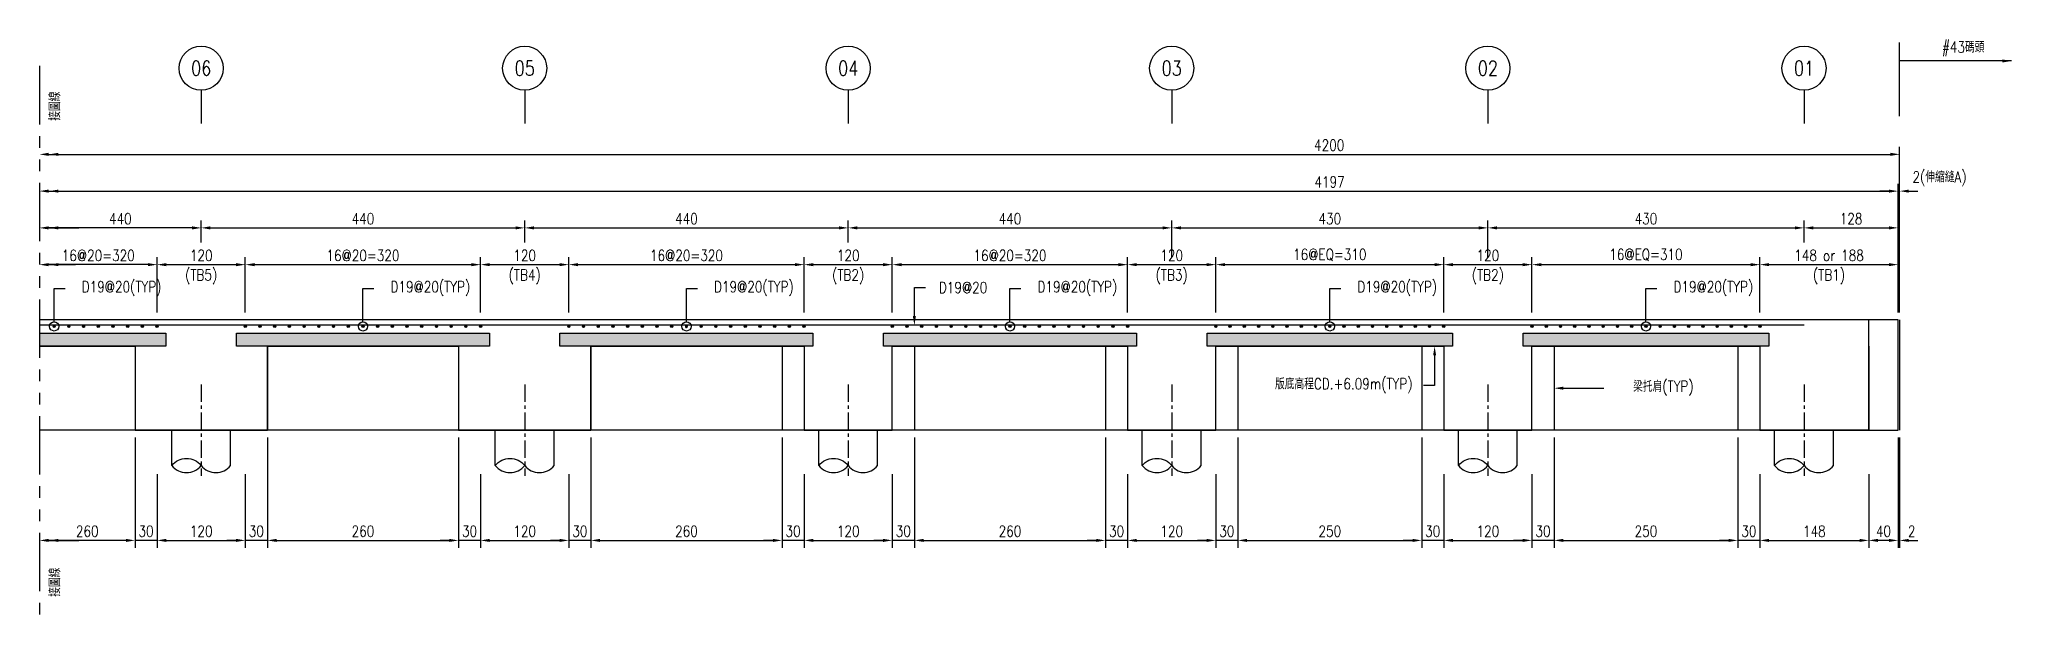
# Model space of a CAD drawing. Extents: x -791 to 13121, y -31587 to 2944.
# Drawn here: x 9824 to 12506, y 909 to 1697 of the extents above; entities that cross this region are included whole.
import ezdxf
from ezdxf import colors
from ezdxf.entities.mleader import LeaderData, LeaderLine
from ezdxf.enums import TextEntityAlignment as Align
from ezdxf.math import Vec2, Vec3

# ---------------------------------------------------------------- set-up
doc = ezdxf.new("R2010")
doc.units = 0
doc.header["$LTSCALE"] = 0.05
doc.linetypes.add('CENTER', pattern=[50.8, 31.75, -6.35, 6.35, -6.35])
doc.linetypes.add('PHANTOM', pattern=[63.5, 31.75, -6.35, 6.35, -6.35, 6.35, -6.35])
doc.layers.get('0').update_dxf_attribs({"linetype": 'CONTINUOUS'})
doc.layers.get('Defpoints').update_dxf_attribs({"linetype": 'CONTINUOUS'})
for name, color, linetype in [('HB_0', 7, 'CONTINUOUS'), ('HB_DIM', 1, 'CONTINUOUS'), ('HB_ReBar', 3, 'CONTINUOUS'), ('HB_SYMBOLS', 7, 'CONTINUOUS'), ('HB_TXT_CTEXT', 2, 'CONTINUOUS'), ('底圖', 7, 'CONTINUOUS'), ('預鑄版_HATCH', 253, 'CONTINUOUS')]:
    doc.layers.add(name, color=color, linetype=linetype)
doc.styles.get("Standard").update_dxf_attribs({"font": 'ROMANS.shx', "width": 0.8, "bigfont": 'lchinap.shx'})
doc.dimstyles.new('50cm', dxfattribs={"dimscale": 5, "dimtxt": 3, "dimasz": 2.5, "dimexe": 2, "dimexo": 2, "dimgap": 1, "dimtad": 1, "dimdsep": 46, "dimtxsty": 'Standard', "dimcen": 0, "dimclrt": 2, "dimadec": 0, "dimazin": 0, "dimtfac": 1, "dimtix": 1, "dimtmove": 2, "dimatfit": 3, "dimfxl": 0, "dimtolj": 1, "dimtzin": 0, "dimarcsym": 0})

# ---------------------------------------------------------------- blocks, each defined once
blk = doc.blocks.new('gr_t')
at = {"layer": 'HB_SYMBOLS', "color": 4, "linetype": 'Continuous'}
blk.add_line((0, -6), (0, -15), dxfattribs=at)
blk.add_circle((0, 0), 6, dxfattribs=at)
at = {"layer": 'HB_SYMBOLS', "color": 4, "linetype": 'Continuous', "width": 0.8}
blk.add_attdef('A', text='', height=4.5, dxfattribs=at).set_placement((0, 0), align=Align.MIDDLE)
blk = doc.blocks.new('*D1874')
at = {"layer": 'Defpoints', "color": 0}
for p in [(1100, 275), (660, 245), (1100, 245)]:
    blk.add_point(p, dxfattribs=at)
at = {"layer": 'HB_DIM', "color": 0, "lineweight": -2}
for p, q in [((660, 255), (660, 285)), ((672.5, 275), (1087.5, 275)), ((1100, 255), (1100, 285))]:
    blk.add_line(p, q, dxfattribs=at)
at = {"layer": 'HB_DIM', "color": 0}
for points in [[(672.5, 277.1), (672.5, 272.9), (660, 275)], [(1087.5, 277.1), (1087.5, 272.9), (1100, 275)]]:
    blk.add_solid(points, dxfattribs=at)
at = {"layer": 'HB_DIM', "color": 2, "insert": (880, 287.5), "char_height": 15, "attachment_point": 5}
blk.add_mtext('\\A1;440', dxfattribs=at)
blk = doc.blocks.new('*D1875')
at = {"layer": 'Defpoints', "color": 0}
for p in [(660, 275), (220, 245), (660, 245)]:
    blk.add_point(p, dxfattribs=at)
at = {"layer": 'HB_DIM', "color": 0, "lineweight": -2}
for p, q in [((220, 255), (220, 285)), ((232.5, 275), (647.5, 275)), ((660, 255), (660, 285))]:
    blk.add_line(p, q, dxfattribs=at)
at = {"layer": 'HB_DIM', "color": 0}
for points in [[(232.5, 277.1), (232.5, 272.9), (220, 275)], [(647.5, 277.1), (647.5, 272.9), (660, 275)]]:
    blk.add_solid(points, dxfattribs=at)
at = {"layer": 'HB_DIM', "color": 2, "insert": (440, 287.5), "char_height": 15, "attachment_point": 5}
blk.add_mtext('\\A1;440', dxfattribs=at)
blk = doc.blocks.new('*D1876')
at = {"layer": 'Defpoints', "color": 0}
for p in [(160, -50), (280, -50), (280, -150)]:
    blk.add_point(p, dxfattribs=at)
at = {"layer": 'HB_DIM', "color": 0, "lineweight": -2}
for p, q in [((160, -60), (160, -160)), ((280, -60), (280, -160)), ((172.5, -150), (267.5, -150))]:
    blk.add_line(p, q, dxfattribs=at)
at = {"layer": 'HB_DIM', "color": 0}
for points in [[(172.5, -147.9), (172.5, -152.1), (160, -150)], [(267.5, -147.9), (267.5, -152.1), (280, -150)]]:
    blk.add_solid(points, dxfattribs=at)
at = {"layer": 'HB_DIM', "color": 2, "insert": (220, -137.5), "char_height": 15, "attachment_point": 5}
blk.add_mtext('\\A1;120', dxfattribs=at)
blk = doc.blocks.new('*D1877')
at = {"layer": 'Defpoints', "color": 0}
for p in [(130, 0), (160, -50), (130, -150)]:
    blk.add_point(p, dxfattribs=at)
at = {"layer": 'HB_DIM', "color": 0, "lineweight": -2}
for p, q in [((130, -10), (130, -160)), ((160, -60), (160, -160)), ((117.5, -150), (105, -150)), ((160, -150), (130, -150)), ((172.5, -150), (185, -150))]:
    blk.add_line(p, q, dxfattribs=at)
at = {"layer": 'HB_DIM', "color": 0}
for points in [[(117.5, -147.9), (117.5, -152.1), (130, -150)], [(172.5, -147.9), (172.5, -152.1), (160, -150)]]:
    blk.add_solid(points, dxfattribs=at)
at = {"layer": 'HB_DIM', "color": 2, "insert": (145, -137.5), "char_height": 15, "attachment_point": 5}
blk.add_mtext('\\A1;30', dxfattribs=at)
blk = doc.blocks.new('*D1878')
at = {"layer": 'Defpoints', "color": 0}
for p in [(310, 0), (280, -50), (280, -150)]:
    blk.add_point(p, dxfattribs=at)
at = {"layer": 'HB_DIM', "color": 0, "lineweight": -2}
for p, q in [((310, -10), (310, -160)), ((280, -60), (280, -160)), ((267.5, -150), (255, -150)), ((310, -150), (280, -150)), ((322.5, -150), (335, -150))]:
    blk.add_line(p, q, dxfattribs=at)
at = {"layer": 'HB_DIM', "color": 0}
for points in [[(267.5, -147.9), (267.5, -152.1), (280, -150)], [(322.5, -147.9), (322.5, -152.1), (310, -150)]]:
    blk.add_solid(points, dxfattribs=at)
at = {"layer": 'HB_DIM', "color": 2, "insert": (295, -137.5), "char_height": 15, "attachment_point": 5}
blk.add_mtext('\\A1;30', dxfattribs=at)
blk = doc.blocks.new('*D1879')
at = {"layer": 'Defpoints', "color": 0}
for p in [(600, -50), (720, -50), (720, -150)]:
    blk.add_point(p, dxfattribs=at)
at = {"layer": 'HB_DIM', "color": 0, "lineweight": -2}
for p, q in [((600, -60), (600, -160)), ((720, -60), (720, -160)), ((612.5, -150), (707.5, -150))]:
    blk.add_line(p, q, dxfattribs=at)
at = {"layer": 'HB_DIM', "color": 0}
for points in [[(612.5, -147.9), (612.5, -152.1), (600, -150)], [(707.5, -147.9), (707.5, -152.1), (720, -150)]]:
    blk.add_solid(points, dxfattribs=at)
at = {"layer": 'HB_DIM', "color": 2, "insert": (660, -137.5), "char_height": 15, "attachment_point": 5}
blk.add_mtext('\\A1;120', dxfattribs=at)
blk = doc.blocks.new('*D1880')
at = {"layer": 'Defpoints', "color": 0}
for p in [(570, 0), (600, -50), (570, -150)]:
    blk.add_point(p, dxfattribs=at)
at = {"layer": 'HB_DIM', "color": 0, "lineweight": -2}
for p, q in [((570, -10), (570, -160)), ((600, -60), (600, -160)), ((557.5, -150), (545, -150)), ((600, -150), (570, -150)), ((612.5, -150), (625, -150))]:
    blk.add_line(p, q, dxfattribs=at)
at = {"layer": 'HB_DIM', "color": 0}
for points in [[(557.5, -147.9), (557.5, -152.1), (570, -150)], [(612.5, -147.9), (612.5, -152.1), (600, -150)]]:
    blk.add_solid(points, dxfattribs=at)
at = {"layer": 'HB_DIM', "color": 2, "insert": (585, -137.5), "char_height": 15, "attachment_point": 5}
blk.add_mtext('\\A1;30', dxfattribs=at)
blk = doc.blocks.new('*D1881')
at = {"layer": 'Defpoints', "color": 0}
for p in [(750, 0), (720, -50), (720, -150)]:
    blk.add_point(p, dxfattribs=at)
at = {"layer": 'HB_DIM', "color": 0, "lineweight": -2}
for p, q in [((750, -10), (750, -160)), ((720, -60), (720, -160)), ((707.5, -150), (695, -150)), ((750, -150), (720, -150)), ((762.5, -150), (775, -150))]:
    blk.add_line(p, q, dxfattribs=at)
at = {"layer": 'HB_DIM', "color": 0}
for points in [[(707.5, -147.9), (707.5, -152.1), (720, -150)], [(762.5, -147.9), (762.5, -152.1), (750, -150)]]:
    blk.add_solid(points, dxfattribs=at)
at = {"layer": 'HB_DIM', "color": 2, "insert": (735, -137.5), "char_height": 15, "attachment_point": 5}
blk.add_mtext('\\A1;30', dxfattribs=at)
blk = doc.blocks.new('*D1882')
at = {"layer": 'Defpoints', "color": 0}
for p in [(310, 0), (570, 0), (570, -150)]:
    blk.add_point(p, dxfattribs=at)
at = {"layer": 'HB_DIM', "color": 0, "lineweight": -2}
for p, q in [((310, -10), (310, -160)), ((570, -10), (570, -160)), ((322.5, -150), (557.5, -150))]:
    blk.add_line(p, q, dxfattribs=at)
at = {"layer": 'HB_DIM', "color": 0}
for points in [[(322.5, -147.9), (322.5, -152.1), (310, -150)], [(557.5, -147.9), (557.5, -152.1), (570, -150)]]:
    blk.add_solid(points, dxfattribs=at)
at = {"layer": 'HB_DIM', "color": 2, "insert": (440, -137.5), "char_height": 15, "attachment_point": 5}
blk.add_mtext('\\A1;260', dxfattribs=at)
blk = doc.blocks.new('*D1883')
at = {"layer": 'Defpoints', "color": 0}
for p in [(750, 0), (1010, 0), (1010, -150)]:
    blk.add_point(p, dxfattribs=at)
at = {"layer": 'HB_DIM', "color": 0, "lineweight": -2}
for p, q in [((750, -10), (750, -160)), ((1010, -10), (1010, -160)), ((762.5, -150), (997.5, -150))]:
    blk.add_line(p, q, dxfattribs=at)
at = {"layer": 'HB_DIM', "color": 0}
for points in [[(762.5, -147.9), (762.5, -152.1), (750, -150)], [(997.5, -147.9), (997.5, -152.1), (1010, -150)]]:
    blk.add_solid(points, dxfattribs=at)
at = {"layer": 'HB_DIM', "color": 2, "insert": (880, -137.5), "char_height": 15, "attachment_point": 5}
blk.add_mtext('\\A1;260', dxfattribs=at)
blk = doc.blocks.new('*D1884')
at = {"layer": 'Defpoints', "color": 0}
for p in [(1040, 225), (720, 150), (1040, 150)]:
    blk.add_point(p, dxfattribs=at)
at = {"layer": 'HB_DIM', "color": 0, "lineweight": -2}
for p, q in [((720, 160), (720, 235)), ((732.5, 225), (1027.5, 225)), ((1040, 160), (1040, 235))]:
    blk.add_line(p, q, dxfattribs=at)
at = {"layer": 'HB_DIM', "color": 0}
for points in [[(732.5, 227.1), (732.5, 222.9), (720, 225)], [(1027.5, 227.1), (1027.5, 222.9), (1040, 225)]]:
    blk.add_solid(points, dxfattribs=at)
at = {"layer": 'HB_DIM', "color": 2, "insert": (880, 237.5), "char_height": 15, "attachment_point": 5}
blk.add_mtext('\\A1;16@20=320', dxfattribs=at)
blk = doc.blocks.new('ReBarPoint')
at = {"layer": 'HB_0'}
h = blk.add_hatch(color=0, dxfattribs=at)
h.dxf.hatch_style = 1
edge = h.paths.add_edge_path()
edge.add_arc((0, 0), 1.5, 0, 360)
at = {"layer": 'HB_ReBar', "color": 0}
blk.add_circle((0, 0), 1.5, dxfattribs=at)
blk = doc.blocks.new('*D1885')
at = {"layer": 'Defpoints', "color": 0}
for p in [(600, 225), (280, 150), (600, 150)]:
    blk.add_point(p, dxfattribs=at)
at = {"layer": 'HB_DIM', "color": 0, "lineweight": -2}
for p, q in [((280, 160), (280, 235)), ((292.5, 225), (587.5, 225)), ((600, 160), (600, 235))]:
    blk.add_line(p, q, dxfattribs=at)
at = {"layer": 'HB_DIM', "color": 0}
for points in [[(292.5, 227.1), (292.5, 222.9), (280, 225)], [(587.5, 227.1), (587.5, 222.9), (600, 225)]]:
    blk.add_solid(points, dxfattribs=at)
at = {"layer": 'HB_DIM', "color": 2, "insert": (440, 237.5), "char_height": 15, "attachment_point": 5}
blk.add_mtext('\\A1;16@20=320', dxfattribs=at)
blk = doc.blocks.new('*D1886')
at = {"layer": 'Defpoints', "color": 0}
for p in [(280, 225), (160, 150), (280, 150)]:
    blk.add_point(p, dxfattribs=at)
at = {"layer": 'HB_DIM', "color": 0, "lineweight": -2}
for p, q in [((160, 160), (160, 235)), ((172.5, 225), (267.5, 225)), ((280, 160), (280, 235))]:
    blk.add_line(p, q, dxfattribs=at)
at = {"layer": 'HB_DIM', "color": 0}
for points in [[(172.5, 227.1), (172.5, 222.9), (160, 225)], [(267.5, 227.1), (267.5, 222.9), (280, 225)]]:
    blk.add_solid(points, dxfattribs=at)
at = {"layer": 'HB_DIM', "color": 2, "char_height": 15, "attachment_point": 5}
for s, insert in [('\\A1;120', (220, 237.5)), ('\\A1;(TB5)', (220, 208.6))]:
    blk.add_mtext(s, dxfattribs=dict(at, insert=insert))
blk = doc.blocks.new('*D1887')
at = {"layer": 'Defpoints', "color": 0}
for p in [(720, 225), (600, 150), (720, 150)]:
    blk.add_point(p, dxfattribs=at)
at = {"layer": 'HB_DIM', "color": 0, "lineweight": -2}
for p, q in [((600, 160), (600, 235)), ((612.5, 225), (707.5, 225)), ((720, 160), (720, 235))]:
    blk.add_line(p, q, dxfattribs=at)
at = {"layer": 'HB_DIM', "color": 0}
for points in [[(612.5, 227.1), (612.5, 222.9), (600, 225)], [(707.5, 227.1), (707.5, 222.9), (720, 225)]]:
    blk.add_solid(points, dxfattribs=at)
at = {"layer": 'HB_DIM', "color": 2, "char_height": 15, "attachment_point": 5}
for s, insert in [('\\A1;120', (660, 237.5)), ('\\A1;(TB4)', (660, 208.6))]:
    blk.add_mtext(s, dxfattribs=dict(at, insert=insert))
blk = doc.blocks.new('80cm直樁')
at = {"layer": 'HB_0', "linetype": 'Continuous'}
for p, q in [((-40, -48.1), (-40, 0)), ((40, -48.1), (40, 0))]:
    blk.add_line(p, q, dxfattribs=at)
for points in [[(-40, -48.1, -0.48), (0, -48.1, 0.48), (40, -48.1, 0.48)], [(-40, -48.1, 0.48), (0, -48.1, 0.48)]]:
    blk.add_lwpolyline(points, format="xyb", dxfattribs=at)
at = {"layer": 'HB_DIM', "color": 1, "linetype": 'CENTER', "ltscale": 15}
blk.add_line((0, 62.2), (0, -62.2), dxfattribs=at)
blk = doc.blocks.new('*D1888')
at = {"layer": 'Defpoints', "color": 0}
for p in [(2528, 325), (0, 150), (2528, 150)]:
    blk.add_point(p, dxfattribs=at)
at = {"layer": 'HB_DIM', "color": 0, "lineweight": -2}
for p, q in [((12.5, 325), (2515.5, 325)), ((2528, 160), (2528, 335))]:
    blk.add_line(p, q, dxfattribs=at)
at = {"layer": 'HB_DIM', "color": 0}
for points in [[(12.5, 327.1), (12.5, 322.9), (0, 325)], [(2515.5, 327.1), (2515.5, 322.9), (2528, 325)]]:
    blk.add_solid(points, dxfattribs=at)
at = {"layer": 'HB_DIM', "color": 2, "insert": (1754.7, 337.5), "char_height": 15, "attachment_point": 5}
blk.add_mtext('\\A1;4197', dxfattribs=at)
blk = doc.blocks.new('*D1889')
at = {"layer": 'Defpoints', "color": 0}
for p in [(2530, 375), (0, 150), (2530, 150)]:
    blk.add_point(p, dxfattribs=at)
at = {"layer": 'HB_DIM', "color": 0, "lineweight": -2}
for p, q in [((2530, 160), (2530, 385)), ((12.5, 375), (2517.5, 375))]:
    blk.add_line(p, q, dxfattribs=at)
at = {"layer": 'HB_DIM', "color": 0}
for points in [[(12.5, 377.1), (12.5, 372.9), (0, 375)], [(2517.5, 377.1), (2517.5, 372.9), (2530, 375)]]:
    blk.add_solid(points, dxfattribs=at)
at = {"layer": 'HB_DIM', "color": 2, "insert": (1754.2, 387.5), "char_height": 15, "attachment_point": 5}
blk.add_mtext('\\A1;4200', dxfattribs=at)
blk = doc.blocks.new('*D1890')
at = {"layer": 'Defpoints', "color": 0}
for p in [(2528, 325), (2528, 150), (2530, 150)]:
    blk.add_point(p, dxfattribs=at)
at = {"layer": 'HB_DIM', "color": 0, "lineweight": -2}
for p, q in [((2515.5, 325), (2503, 325)), ((2528, 160), (2528, 335)), ((2530, 325), (2528, 325)), ((2530, 160), (2530, 335)), ((2542.5, 325), (2555, 325))]:
    blk.add_line(p, q, dxfattribs=at)
at = {"layer": 'HB_DIM', "color": 0}
for points in [[(2515.5, 327.1), (2515.5, 322.9), (2528, 325)], [(2542.5, 327.1), (2542.5, 322.9), (2530, 325)]]:
    blk.add_solid(points, dxfattribs=at)
at = {"layer": 'HB_DIM', "color": 2, "insert": (2584.3, 341.9), "char_height": 15, "attachment_point": 5}
blk.add_mtext('\\A1;2(伸縮縫A)', dxfattribs=at)
blk = doc.blocks.new('*D1891')
at = {"layer": 'Defpoints', "color": 0}
for p in [(1540, 275), (1100, 245), (1540, 225)]:
    blk.add_point(p, dxfattribs=at)
at = {"layer": 'HB_DIM', "color": 0, "lineweight": -2}
for p, q in [((1100, 255), (1100, 285)), ((1112.5, 275), (1527.5, 275)), ((1540, 235), (1540, 285))]:
    blk.add_line(p, q, dxfattribs=at)
at = {"layer": 'HB_DIM', "color": 0}
for points in [[(1112.5, 277.1), (1112.5, 272.9), (1100, 275)], [(1527.5, 277.1), (1527.5, 272.9), (1540, 275)]]:
    blk.add_solid(points, dxfattribs=at)
at = {"layer": 'HB_DIM', "color": 2, "insert": (1320, 287.5), "char_height": 15, "attachment_point": 5}
blk.add_mtext('\\A1;440', dxfattribs=at)
blk = doc.blocks.new('*D1892')
at = {"layer": 'Defpoints', "color": 0}
for p in [(1970, 275), (1540, 225), (1970, 225)]:
    blk.add_point(p, dxfattribs=at)
at = {"layer": 'HB_DIM', "color": 0, "lineweight": -2}
for p, q in [((1540, 235), (1540, 285)), ((1552.5, 275), (1957.5, 275)), ((1970, 235), (1970, 285))]:
    blk.add_line(p, q, dxfattribs=at)
at = {"layer": 'HB_DIM', "color": 0}
for points in [[(1552.5, 277.1), (1552.5, 272.9), (1540, 275)], [(1957.5, 277.1), (1957.5, 272.9), (1970, 275)]]:
    blk.add_solid(points, dxfattribs=at)
at = {"layer": 'HB_DIM', "color": 2, "insert": (1755, 287.5), "char_height": 15, "attachment_point": 5}
blk.add_mtext('\\A1;430', dxfattribs=at)
blk = doc.blocks.new('*D1893')
at = {"layer": 'Defpoints', "color": 0}
for p in [(2400, 275), (2400, 245), (1970, 225)]:
    blk.add_point(p, dxfattribs=at)
at = {"layer": 'HB_DIM', "color": 0, "lineweight": -2}
for p, q in [((1970, 235), (1970, 285)), ((1982.5, 275), (2387.5, 275)), ((2400, 255), (2400, 285))]:
    blk.add_line(p, q, dxfattribs=at)
at = {"layer": 'HB_DIM', "color": 0}
for points in [[(1982.5, 277.1), (1982.5, 272.9), (1970, 275)], [(2387.5, 277.1), (2387.5, 272.9), (2400, 275)]]:
    blk.add_solid(points, dxfattribs=at)
at = {"layer": 'HB_DIM', "color": 2, "insert": (2185, 287.5), "char_height": 15, "attachment_point": 5}
blk.add_mtext('\\A1;430', dxfattribs=at)
blk = doc.blocks.new('*D1894')
at = {"layer": 'Defpoints', "color": 0}
for p in [(1040, -50), (1160, -50), (1160, -150)]:
    blk.add_point(p, dxfattribs=at)
at = {"layer": 'HB_DIM', "color": 0, "lineweight": -2}
for p, q in [((1040, -60), (1040, -160)), ((1160, -60), (1160, -160)), ((1052.5, -150), (1147.5, -150))]:
    blk.add_line(p, q, dxfattribs=at)
at = {"layer": 'HB_DIM', "color": 0}
for points in [[(1052.5, -147.9), (1052.5, -152.1), (1040, -150)], [(1147.5, -147.9), (1147.5, -152.1), (1160, -150)]]:
    blk.add_solid(points, dxfattribs=at)
at = {"layer": 'HB_DIM', "color": 2, "insert": (1100, -137.5), "char_height": 15, "attachment_point": 5}
blk.add_mtext('\\A1;120', dxfattribs=at)
blk = doc.blocks.new('*D1895')
at = {"layer": 'Defpoints', "color": 0}
for p in [(1010, 0), (1040, -50), (1010, -150)]:
    blk.add_point(p, dxfattribs=at)
at = {"layer": 'HB_DIM', "color": 0, "lineweight": -2}
for p, q in [((1010, -10), (1010, -160)), ((1040, -60), (1040, -160)), ((997.5, -150), (985, -150)), ((1040, -150), (1010, -150)), ((1052.5, -150), (1065, -150))]:
    blk.add_line(p, q, dxfattribs=at)
at = {"layer": 'HB_DIM', "color": 0}
for points in [[(997.5, -147.9), (997.5, -152.1), (1010, -150)], [(1052.5, -147.9), (1052.5, -152.1), (1040, -150)]]:
    blk.add_solid(points, dxfattribs=at)
at = {"layer": 'HB_DIM', "color": 2, "insert": (1025, -137.5), "char_height": 15, "attachment_point": 5}
blk.add_mtext('\\A1;30', dxfattribs=at)
blk = doc.blocks.new('*D1896')
at = {"layer": 'Defpoints', "color": 0}
for p in [(1190, 0), (1160, -50), (1160, -150)]:
    blk.add_point(p, dxfattribs=at)
at = {"layer": 'HB_DIM', "color": 0, "lineweight": -2}
for p, q in [((1190, -10), (1190, -160)), ((1160, -60), (1160, -160)), ((1147.5, -150), (1135, -150)), ((1190, -150), (1160, -150)), ((1202.5, -150), (1215, -150))]:
    blk.add_line(p, q, dxfattribs=at)
at = {"layer": 'HB_DIM', "color": 0}
for points in [[(1147.5, -147.9), (1147.5, -152.1), (1160, -150)], [(1202.5, -147.9), (1202.5, -152.1), (1190, -150)]]:
    blk.add_solid(points, dxfattribs=at)
at = {"layer": 'HB_DIM', "color": 2, "insert": (1175, -137.5), "char_height": 15, "attachment_point": 5}
blk.add_mtext('\\A1;30', dxfattribs=at)
blk = doc.blocks.new('*D1897')
at = {"layer": 'Defpoints', "color": 0}
for p in [(1480, -50), (1600, -50), (1600, -150)]:
    blk.add_point(p, dxfattribs=at)
at = {"layer": 'HB_DIM', "color": 0, "lineweight": -2}
for p, q in [((1480, -60), (1480, -160)), ((1600, -60), (1600, -160)), ((1492.5, -150), (1587.5, -150))]:
    blk.add_line(p, q, dxfattribs=at)
at = {"layer": 'HB_DIM', "color": 0}
for points in [[(1492.5, -147.9), (1492.5, -152.1), (1480, -150)], [(1587.5, -147.9), (1587.5, -152.1), (1600, -150)]]:
    blk.add_solid(points, dxfattribs=at)
at = {"layer": 'HB_DIM', "color": 2, "insert": (1540, -137.5), "char_height": 15, "attachment_point": 5}
blk.add_mtext('\\A1;120', dxfattribs=at)
blk = doc.blocks.new('*D1898')
at = {"layer": 'Defpoints', "color": 0}
for p in [(1450, 0), (1480, -50), (1450, -150)]:
    blk.add_point(p, dxfattribs=at)
at = {"layer": 'HB_DIM', "color": 0, "lineweight": -2}
for p, q in [((1450, -10), (1450, -160)), ((1480, -60), (1480, -160)), ((1437.5, -150), (1425, -150)), ((1480, -150), (1450, -150)), ((1492.5, -150), (1505, -150))]:
    blk.add_line(p, q, dxfattribs=at)
at = {"layer": 'HB_DIM', "color": 0}
for points in [[(1437.5, -147.9), (1437.5, -152.1), (1450, -150)], [(1492.5, -147.9), (1492.5, -152.1), (1480, -150)]]:
    blk.add_solid(points, dxfattribs=at)
at = {"layer": 'HB_DIM', "color": 2, "insert": (1465, -137.5), "char_height": 15, "attachment_point": 5}
blk.add_mtext('\\A1;30', dxfattribs=at)
blk = doc.blocks.new('*D1899')
at = {"layer": 'Defpoints', "color": 0}
for p in [(1630, 0), (1600, -50), (1600, -150)]:
    blk.add_point(p, dxfattribs=at)
at = {"layer": 'HB_DIM', "color": 0, "lineweight": -2}
for p, q in [((1630, -10), (1630, -160)), ((1600, -60), (1600, -160)), ((1587.5, -150), (1575, -150)), ((1630, -150), (1600, -150)), ((1642.5, -150), (1655, -150))]:
    blk.add_line(p, q, dxfattribs=at)
at = {"layer": 'HB_DIM', "color": 0}
for points in [[(1587.5, -147.9), (1587.5, -152.1), (1600, -150)], [(1642.5, -147.9), (1642.5, -152.1), (1630, -150)]]:
    blk.add_solid(points, dxfattribs=at)
at = {"layer": 'HB_DIM', "color": 2, "insert": (1615, -137.5), "char_height": 15, "attachment_point": 5}
blk.add_mtext('\\A1;30', dxfattribs=at)
blk = doc.blocks.new('*D1900')
at = {"layer": 'Defpoints', "color": 0}
for p in [(1910, -50), (2030, -50), (2030, -150)]:
    blk.add_point(p, dxfattribs=at)
at = {"layer": 'HB_DIM', "color": 0, "lineweight": -2}
for p, q in [((1910, -60), (1910, -160)), ((2030, -60), (2030, -160)), ((1922.5, -150), (2017.5, -150))]:
    blk.add_line(p, q, dxfattribs=at)
at = {"layer": 'HB_DIM', "color": 0}
for points in [[(1922.5, -147.9), (1922.5, -152.1), (1910, -150)], [(2017.5, -147.9), (2017.5, -152.1), (2030, -150)]]:
    blk.add_solid(points, dxfattribs=at)
at = {"layer": 'HB_DIM', "color": 2, "insert": (1970, -137.5), "char_height": 15, "attachment_point": 5}
blk.add_mtext('\\A1;120', dxfattribs=at)
blk = doc.blocks.new('*D1901')
at = {"layer": 'Defpoints', "color": 0}
for p in [(1880, 0), (1910, -50), (1880, -150)]:
    blk.add_point(p, dxfattribs=at)
at = {"layer": 'HB_DIM', "color": 0, "lineweight": -2}
for p, q in [((1880, -10), (1880, -160)), ((1910, -60), (1910, -160)), ((1867.5, -150), (1855, -150)), ((1910, -150), (1880, -150)), ((1922.5, -150), (1935, -150))]:
    blk.add_line(p, q, dxfattribs=at)
at = {"layer": 'HB_DIM', "color": 0}
for points in [[(1867.5, -147.9), (1867.5, -152.1), (1880, -150)], [(1922.5, -147.9), (1922.5, -152.1), (1910, -150)]]:
    blk.add_solid(points, dxfattribs=at)
at = {"layer": 'HB_DIM', "color": 2, "insert": (1895, -137.5), "char_height": 15, "attachment_point": 5}
blk.add_mtext('\\A1;30', dxfattribs=at)
blk = doc.blocks.new('*D1902')
at = {"layer": 'Defpoints', "color": 0}
for p in [(2060, 0), (2030, -50), (2030, -150)]:
    blk.add_point(p, dxfattribs=at)
at = {"layer": 'HB_DIM', "color": 0, "lineweight": -2}
for p, q in [((2060, -10), (2060, -160)), ((2030, -60), (2030, -160)), ((2017.5, -150), (2005, -150)), ((2060, -150), (2030, -150)), ((2072.5, -150), (2085, -150))]:
    blk.add_line(p, q, dxfattribs=at)
at = {"layer": 'HB_DIM', "color": 0}
for points in [[(2017.5, -147.9), (2017.5, -152.1), (2030, -150)], [(2072.5, -147.9), (2072.5, -152.1), (2060, -150)]]:
    blk.add_solid(points, dxfattribs=at)
at = {"layer": 'HB_DIM', "color": 2, "insert": (2045, -137.5), "char_height": 15, "attachment_point": 5}
blk.add_mtext('\\A1;30', dxfattribs=at)
blk = doc.blocks.new('*D1903')
at = {"layer": 'Defpoints', "color": 0}
for p in [(2340, -50), (2488, -50), (2488, -150)]:
    blk.add_point(p, dxfattribs=at)
at = {"layer": 'HB_DIM', "color": 0, "lineweight": -2}
for p, q in [((2340, -60), (2340, -160)), ((2488, -60), (2488, -160)), ((2352.5, -150), (2475.5, -150))]:
    blk.add_line(p, q, dxfattribs=at)
at = {"layer": 'HB_DIM', "color": 0}
for points in [[(2352.5, -147.9), (2352.5, -152.1), (2340, -150)], [(2475.5, -147.9), (2475.5, -152.1), (2488, -150)]]:
    blk.add_solid(points, dxfattribs=at)
at = {"layer": 'HB_DIM', "color": 2, "insert": (2414, -137.5), "char_height": 15, "attachment_point": 5}
blk.add_mtext('\\A1;148', dxfattribs=at)
blk = doc.blocks.new('*D1904')
at = {"layer": 'Defpoints', "color": 0}
for p in [(2310, 0), (2340, -50), (2310, -150)]:
    blk.add_point(p, dxfattribs=at)
at = {"layer": 'HB_DIM', "color": 0, "lineweight": -2}
for p, q in [((2310, -10), (2310, -160)), ((2340, -60), (2340, -160)), ((2297.5, -150), (2285, -150)), ((2340, -150), (2310, -150)), ((2352.5, -150), (2365, -150))]:
    blk.add_line(p, q, dxfattribs=at)
at = {"layer": 'HB_DIM', "color": 0}
for points in [[(2297.5, -147.9), (2297.5, -152.1), (2310, -150)], [(2352.5, -147.9), (2352.5, -152.1), (2340, -150)]]:
    blk.add_solid(points, dxfattribs=at)
at = {"layer": 'HB_DIM', "color": 2, "insert": (2325, -137.5), "char_height": 15, "attachment_point": 5}
blk.add_mtext('\\A1;30', dxfattribs=at)
blk = doc.blocks.new('*D1905')
at = {"layer": 'Defpoints', "color": 0}
for p in [(2528, 0), (2488, -50), (2488, -150)]:
    blk.add_point(p, dxfattribs=at)
at = {"layer": 'HB_DIM', "color": 0, "lineweight": -2}
for p, q in [((2528, -10), (2528, -160)), ((2488, -60), (2488, -160)), ((2515.5, -150), (2500.5, -150))]:
    blk.add_line(p, q, dxfattribs=at)
at = {"layer": 'HB_DIM', "color": 0}
for points in [[(2500.5, -147.9), (2500.5, -152.1), (2488, -150)], [(2515.5, -147.9), (2515.5, -152.1), (2528, -150)]]:
    blk.add_solid(points, dxfattribs=at)
at = {"layer": 'HB_DIM', "color": 2, "insert": (2508, -137.5), "char_height": 15, "attachment_point": 5}
blk.add_mtext('\\A1;40', dxfattribs=at)
blk = doc.blocks.new('*D1906')
at = {"layer": 'Defpoints', "color": 0}
for p in [(2528, 0), (2530, 0), (2530, -150)]:
    blk.add_point(p, dxfattribs=at)
at = {"layer": 'HB_DIM', "color": 0, "lineweight": -2}
for p, q in [((2528, -10), (2528, -160)), ((2530, -10), (2530, -160)), ((2515.5, -150), (2503, -150)), ((2528, -150), (2530, -150)), ((2542.5, -150), (2555, -150))]:
    blk.add_line(p, q, dxfattribs=at)
at = {"layer": 'HB_DIM', "color": 0}
for points in [[(2515.5, -147.9), (2515.5, -152.1), (2528, -150)], [(2542.5, -147.9), (2542.5, -152.1), (2530, -150)]]:
    blk.add_solid(points, dxfattribs=at)
at = {"layer": 'HB_DIM', "color": 2, "insert": (2546.4, -137.5), "char_height": 15, "attachment_point": 5}
blk.add_mtext('\\A1;2', dxfattribs=at)
blk = doc.blocks.new('*D1907')
at = {"layer": 'Defpoints', "color": 0}
for p in [(2060, 0), (2310, 0), (2310, -150)]:
    blk.add_point(p, dxfattribs=at)
at = {"layer": 'HB_DIM', "color": 0, "lineweight": -2}
for p, q in [((2060, -10), (2060, -160)), ((2310, -10), (2310, -160)), ((2072.5, -150), (2297.5, -150))]:
    blk.add_line(p, q, dxfattribs=at)
at = {"layer": 'HB_DIM', "color": 0}
for points in [[(2072.5, -147.9), (2072.5, -152.1), (2060, -150)], [(2297.5, -147.9), (2297.5, -152.1), (2310, -150)]]:
    blk.add_solid(points, dxfattribs=at)
at = {"layer": 'HB_DIM', "color": 2, "insert": (2185, -137.5), "char_height": 15, "attachment_point": 5}
blk.add_mtext('\\A1;250', dxfattribs=at)
blk = doc.blocks.new('*D1908')
at = {"layer": 'Defpoints', "color": 0}
for p in [(1630, 0), (1880, 0), (1880, -150)]:
    blk.add_point(p, dxfattribs=at)
at = {"layer": 'HB_DIM', "color": 0, "lineweight": -2}
for p, q in [((1630, -10), (1630, -160)), ((1880, -10), (1880, -160)), ((1642.5, -150), (1867.5, -150))]:
    blk.add_line(p, q, dxfattribs=at)
at = {"layer": 'HB_DIM', "color": 0}
for points in [[(1642.5, -147.9), (1642.5, -152.1), (1630, -150)], [(1867.5, -147.9), (1867.5, -152.1), (1880, -150)]]:
    blk.add_solid(points, dxfattribs=at)
at = {"layer": 'HB_DIM', "color": 2, "insert": (1755, -137.5), "char_height": 15, "attachment_point": 5}
blk.add_mtext('\\A1;250', dxfattribs=at)
blk = doc.blocks.new('*D1862')
at = {"layer": 'Defpoints', "color": 0}
for p in [(1190, 0), (1450, 0), (1450, -150)]:
    blk.add_point(p, dxfattribs=at)
at = {"layer": 'HB_DIM', "color": 0, "lineweight": -2}
for p, q in [((1190, -10), (1190, -160)), ((1450, -10), (1450, -160)), ((1202.5, -150), (1437.5, -150))]:
    blk.add_line(p, q, dxfattribs=at)
at = {"layer": 'HB_DIM', "color": 0}
for points in [[(1202.5, -147.9), (1202.5, -152.1), (1190, -150)], [(1437.5, -147.9), (1437.5, -152.1), (1450, -150)]]:
    blk.add_solid(points, dxfattribs=at)
at = {"layer": 'HB_DIM', "color": 2, "insert": (1320, -137.5), "char_height": 15, "attachment_point": 5}
blk.add_mtext('\\A1;260', dxfattribs=at)
blk = doc.blocks.new('*D1863')
at = {"layer": 'Defpoints', "color": 0}
for p in [(1480, 225), (1160, 150), (1480, 150)]:
    blk.add_point(p, dxfattribs=at)
at = {"layer": 'HB_DIM', "color": 0, "lineweight": -2}
for p, q in [((1160, 160), (1160, 235)), ((1172.5, 225), (1467.5, 225)), ((1480, 160), (1480, 235))]:
    blk.add_line(p, q, dxfattribs=at)
at = {"layer": 'HB_DIM', "color": 0}
for points in [[(1172.5, 227.1), (1172.5, 222.9), (1160, 225)], [(1467.5, 227.1), (1467.5, 222.9), (1480, 225)]]:
    blk.add_solid(points, dxfattribs=at)
at = {"layer": 'HB_DIM', "color": 2, "insert": (1320, 237.5), "char_height": 15, "attachment_point": 5}
blk.add_mtext('\\A1;16@20=320', dxfattribs=at)
blk = doc.blocks.new('*D1864')
at = {"layer": 'Defpoints', "color": 0}
for p in [(1910, 225), (1600, 150), (1910, 150)]:
    blk.add_point(p, dxfattribs=at)
at = {"layer": 'HB_DIM', "color": 0, "lineweight": -2}
for p, q in [((1600, 160), (1600, 235)), ((1612.5, 225), (1897.5, 225)), ((1910, 160), (1910, 235))]:
    blk.add_line(p, q, dxfattribs=at)
at = {"layer": 'HB_DIM', "color": 0}
for points in [[(1612.5, 227.1), (1612.5, 222.9), (1600, 225)], [(1897.5, 227.1), (1897.5, 222.9), (1910, 225)]]:
    blk.add_solid(points, dxfattribs=at)
at = {"layer": 'HB_DIM', "color": 2, "insert": (1755, 238.2), "char_height": 15, "attachment_point": 5}
blk.add_mtext('\\A1;16@EQ=310', dxfattribs=at)
blk = doc.blocks.new('*D1865')
at = {"layer": 'Defpoints', "color": 0}
for p in [(2340, 225), (2030, 150), (2340, 150)]:
    blk.add_point(p, dxfattribs=at)
at = {"layer": 'HB_DIM', "color": 0, "lineweight": -2}
for p, q in [((2030, 160), (2030, 235)), ((2042.5, 225), (2327.5, 225)), ((2340, 160), (2340, 235))]:
    blk.add_line(p, q, dxfattribs=at)
at = {"layer": 'HB_DIM', "color": 0}
for points in [[(2042.5, 227.1), (2042.5, 222.9), (2030, 225)], [(2327.5, 227.1), (2327.5, 222.9), (2340, 225)]]:
    blk.add_solid(points, dxfattribs=at)
at = {"layer": 'HB_DIM', "color": 2, "insert": (2185, 238.2), "char_height": 15, "attachment_point": 5}
blk.add_mtext('\\A1;16@EQ=310', dxfattribs=at)
blk = doc.blocks.new('*D1866')
at = {"layer": 'Defpoints', "color": 0}
for p in [(2528, 225), (2340, 150), (2528, 150)]:
    blk.add_point(p, dxfattribs=at)
at = {"layer": 'HB_DIM', "color": 0, "lineweight": -2}
for p, q in [((2340, 160), (2340, 235)), ((2352.5, 225), (2515.5, 225)), ((2528, 160), (2528, 235))]:
    blk.add_line(p, q, dxfattribs=at)
at = {"layer": 'HB_DIM', "color": 0}
for points in [[(2352.5, 227.1), (2352.5, 222.9), (2340, 225)], [(2515.5, 227.1), (2515.5, 222.9), (2528, 225)]]:
    blk.add_solid(points, dxfattribs=at)
at = {"layer": 'HB_DIM', "color": 2, "char_height": 15, "attachment_point": 5}
for s, insert in [('\\A1;148 or 188', (2434, 237.5)), ('\\A1;(TB1)', (2434, 208.6))]:
    blk.add_mtext(s, dxfattribs=dict(at, insert=insert))
blk = doc.blocks.new('*D1867')
at = {"layer": 'Defpoints', "color": 0}
for p in [(2528, 275), (2400, 245), (2528, 150)]:
    blk.add_point(p, dxfattribs=at)
at = {"layer": 'HB_DIM', "color": 0, "lineweight": -2}
for p, q in [((2400, 255), (2400, 285)), ((2412.5, 275), (2515.5, 275)), ((2528, 160), (2528, 285))]:
    blk.add_line(p, q, dxfattribs=at)
at = {"layer": 'HB_DIM', "color": 0}
for points in [[(2412.5, 277.1), (2412.5, 272.9), (2400, 275)], [(2515.5, 277.1), (2515.5, 272.9), (2528, 275)]]:
    blk.add_solid(points, dxfattribs=at)
at = {"layer": 'HB_DIM', "color": 2, "insert": (2464, 287.5), "char_height": 15, "attachment_point": 5}
blk.add_mtext('\\A1;128', dxfattribs=at)
blk = doc.blocks.new('*D1868')
at = {"layer": 'Defpoints', "color": 0}
for p in [(0, 225), (0, 150), (160, 150)]:
    blk.add_point(p, dxfattribs=at)
at = {"layer": 'HB_DIM', "color": 0, "lineweight": -2}
for p, q in [((147.5, 225), (12.5, 225)), ((160, 160), (160, 235))]:
    blk.add_line(p, q, dxfattribs=at)
at = {"layer": 'HB_DIM', "color": 0}
for points in [[(12.5, 227.1), (12.5, 222.9), (0, 225)], [(147.5, 227.1), (147.5, 222.9), (160, 225)]]:
    blk.add_solid(points, dxfattribs=at)
at = {"layer": 'HB_DIM', "color": 2, "insert": (80, 237.5), "char_height": 15, "attachment_point": 5}
blk.add_mtext('\\A1;16@20=320', dxfattribs=at)
blk = doc.blocks.new('*D1869')
at = {"layer": 'Defpoints', "color": 0}
for p in [(0, 275), (220, 245), (0, 150)]:
    blk.add_point(p, dxfattribs=at)
at = {"layer": 'HB_DIM', "color": 0, "lineweight": -2}
for p, q in [((207.5, 275), (12.5, 275)), ((220, 255), (220, 285))]:
    blk.add_line(p, q, dxfattribs=at)
at = {"layer": 'HB_DIM', "color": 0}
for points in [[(12.5, 277.1), (12.5, 272.9), (0, 275)], [(207.5, 277.1), (207.5, 272.9), (220, 275)]]:
    blk.add_solid(points, dxfattribs=at)
at = {"layer": 'HB_DIM', "color": 2, "insert": (110, 287.5), "char_height": 15, "attachment_point": 5}
blk.add_mtext('\\A1;440', dxfattribs=at)
blk = doc.blocks.new('*D1870')
at = {"layer": 'Defpoints', "color": 0}
for p in [(130, 0), (0, -150), (0, -150)]:
    blk.add_point(p, dxfattribs=at)
at = {"layer": 'HB_DIM', "color": 0, "lineweight": -2}
for p, q in [((130, -10), (130, -160)), ((117.5, -150), (12.5, -150))]:
    blk.add_line(p, q, dxfattribs=at)
at = {"layer": 'HB_DIM', "color": 0}
for points in [[(12.5, -147.9), (12.5, -152.1), (0, -150)], [(117.5, -147.9), (117.5, -152.1), (130, -150)]]:
    blk.add_solid(points, dxfattribs=at)
at = {"layer": 'HB_DIM', "color": 2, "insert": (65, -137.5), "char_height": 15, "attachment_point": 5}
blk.add_mtext('\\A1;260', dxfattribs=at)
blk = doc.blocks.new('_DotBlank')
at = {"color": 0, "linetype": 'ByBlock', "lineweight": -2}
blk.add_line((-0.5, 0), (-1, 0), dxfattribs=at)
blk.add_circle((0, 0), 0.5, dxfattribs=at)
blk = doc.blocks.new('*D1871')
at = {"layer": 'Defpoints', "color": 0}
for p in [(1160, 225), (1040, 150), (1160, 150)]:
    blk.add_point(p, dxfattribs=at)
at = {"layer": 'HB_DIM', "color": 0, "lineweight": -2}
for p, q in [((1040, 160), (1040, 235)), ((1052.5, 225), (1147.5, 225)), ((1160, 160), (1160, 235))]:
    blk.add_line(p, q, dxfattribs=at)
at = {"layer": 'HB_DIM', "color": 0}
for points in [[(1052.5, 227.1), (1052.5, 222.9), (1040, 225)], [(1147.5, 227.1), (1147.5, 222.9), (1160, 225)]]:
    blk.add_solid(points, dxfattribs=at)
at = {"layer": 'HB_DIM', "color": 2, "char_height": 15, "attachment_point": 5}
for s, insert in [('\\A1;120', (1100, 237.5)), ('\\A1;(TB2)', (1100, 208.6))]:
    blk.add_mtext(s, dxfattribs=dict(at, insert=insert))
blk = doc.blocks.new('*D1872')
at = {"layer": 'Defpoints', "color": 0}
for p in [(1600, 225), (1480, 150), (1600, 150)]:
    blk.add_point(p, dxfattribs=at)
at = {"layer": 'HB_DIM', "color": 0, "lineweight": -2}
for p, q in [((1480, 160), (1480, 235)), ((1492.5, 225), (1587.5, 225)), ((1600, 160), (1600, 235))]:
    blk.add_line(p, q, dxfattribs=at)
at = {"layer": 'HB_DIM', "color": 0}
for points in [[(1492.5, 227.1), (1492.5, 222.9), (1480, 225)], [(1587.5, 227.1), (1587.5, 222.9), (1600, 225)]]:
    blk.add_solid(points, dxfattribs=at)
at = {"layer": 'HB_DIM', "color": 2, "char_height": 15, "attachment_point": 5}
for s, insert in [('\\A1;120', (1540, 237.5)), ('\\A1;(TB3)', (1540, 208.6))]:
    blk.add_mtext(s, dxfattribs=dict(at, insert=insert))
blk = doc.blocks.new('*D1873')
at = {"layer": 'Defpoints', "color": 0}
for p in [(2030, 225), (1910, 150), (2030, 150)]:
    blk.add_point(p, dxfattribs=at)
at = {"layer": 'HB_DIM', "color": 0, "lineweight": -2}
for p, q in [((1910, 160), (1910, 235)), ((1922.5, 225), (2017.5, 225)), ((2030, 160), (2030, 235))]:
    blk.add_line(p, q, dxfattribs=at)
at = {"layer": 'HB_DIM', "color": 0}
for points in [[(1922.5, 227.1), (1922.5, 222.9), (1910, 225)], [(2017.5, 227.1), (2017.5, 222.9), (2030, 225)]]:
    blk.add_solid(points, dxfattribs=at)
at = {"layer": 'HB_DIM', "color": 2, "char_height": 15, "attachment_point": 5}
for s, insert in [('\\A1;120', (1970, 237.5)), ('\\A1;(TB2)', (1970, 208.6))]:
    blk.add_mtext(s, dxfattribs=dict(at, insert=insert))
blk = doc.blocks.new('斷面圖B右')
at = {"layer": 'HB_0'}
h = blk.add_hatch(color=3, dxfattribs=at)
h.dxf.hatch_style = 1
edge = h.paths.add_edge_path()
edge.add_line((880, 139.5), (880, 142.5))
edge.add_arc((880, 141), 1.5, 89.999925, 270.000075)
h = blk.add_hatch(color=3, dxfattribs=at)
h.dxf.hatch_style = 1
h.paths.add_polyline_path([(880, 139.5, 1), (880, 142.5)])
at = {"layer": '預鑄版_HATCH', "linetype": 'Continuous'}
h = blk.add_hatch(color=256, dxfattribs=at)
h.dxf.hatch_style = 2
h.paths.add_polyline_path([(172, 114), (172, 132), (0, 132), (0, 114)])
h = blk.add_hatch(color=256, dxfattribs=at)
h.dxf.hatch_style = 2
h.paths.add_polyline_path([(268, 132), (612, 132), (612, 114), (268, 114)])
h = blk.add_hatch(color=256, dxfattribs=at)
h.dxf.hatch_style = 2
h.paths.add_polyline_path([(708, 132), (1052, 132), (1052, 114), (708, 114)])
h = blk.add_hatch(color=256, dxfattribs=at)
h.dxf.hatch_style = 2
h.paths.add_polyline_path([(1148, 132), (1492, 132), (1492, 114), (1148, 114)])
h = blk.add_hatch(color=256, dxfattribs=at)
h.dxf.hatch_style = 2
h.paths.add_polyline_path([(1588, 132), (1922, 132), (1922, 114), (1588, 114)])
h = blk.add_hatch(color=256, dxfattribs=at)
h.dxf.hatch_style = 2
h.paths.add_polyline_path([(2018, 132), (2352, 132), (2352, 114), (2018, 114)])
at = {"layer": 'HB_0'}
blk.add_line((2530, 150), (2530, 0), dxfattribs=at)
at = {"layer": 'HB_0', "color": 252}
for p, q in [((130, 114), (130, 0)), ((310, 114), (310, 0)), ((570, 114), (570, 0)), ((750, 114), (750, 0)), ((1010, 114), (1010, 0)), ((1190, 114), (1190, 0)), ((1450, 114), (1450, 0)), ((1630, 114), (1630, 0)), ((1880, 114), (1880, 0)), ((2060, 114), (2060, 0)), ((2310, 114), (2310, 0))]:
    blk.add_line(p, q, dxfattribs=at)
at = {"layer": 'HB_0', "color": 4}
blk.add_lwpolyline([(0, 114), (130, 114), (130, 0), (310, 0), (310, 114), (570, 114), (570, 0), (750, 0), (750, 114), (880, 114), (1040, 114), (1040, 0), (1160, 0), (1160, 114), (1480, 114), (1480, 0), (1600, 0), (1600, 114), (1910, 114), (1910, 0), (2030, 0), (2030, 114), (2340, 114), (2340, 0), (2488, 0), (2488, 150), (0, 150)], dxfattribs=at)
at = {"layer": 'HB_0'}
for points in [[(2488, 0), (2528, 0), (2528, 150), (2488, 150)], [(2488, 114), (2488, 0), (0, 0)]]:
    blk.add_lwpolyline(points, dxfattribs=at)
at = {"layer": 'HB_0', "color": 7, "linetype": 'Continuous'}
blk.add_lwpolyline([(0, 132), (172, 132), (172, 114), (0, 114)], dxfattribs=at)
for points in [[(268, 132), (612, 132), (612, 114), (268, 114)], [(708, 132), (1052, 132), (1052, 114), (708, 114)], [(1148, 132), (1492, 132), (1492, 114), (1148, 114)], [(1588, 132), (1922, 132), (1922, 114), (1588, 114)], [(2018, 132), (2352, 132), (2352, 114), (2018, 114)]]:
    blk.add_lwpolyline(points, close=True, dxfattribs=at)
at = {"layer": 'HB_DIM'}
blk.add_line((2530, 426.993), (2530, 526.993), dxfattribs=at)
at = {"layer": 'HB_DIM', "color": 4, "linetype": 'PHANTOM', "ltscale": 50}
blk.add_line((0, 495.157), (0, -256.27), dxfattribs=at)
at = {"layer": 'HB_ReBar'}
blk.add_lwpolyline([(2400, 142.5), (2400, 142.5), (0, 142.5)], dxfattribs=at)
for start, end in [(89.999925, 270.000075), (270.000075, 89.999925)]:
    blk.add_arc((880, 141), 1.5, start, end, dxfattribs=at)
at = {"layer": 'HB_0'}
for p in [(220, 0), (660, 0), (1100, 0), (1540, 0), (1970, 0), (2400, 0)]:
    blk.add_blockref('80cm直樁', p, dxfattribs=at)
at = {"layer": 'HB_ReBar'}
for p in [(20, 141), (40, 141), (60, 141), (80, 141), (100, 141), (120, 141), (140, 141), (160, 141), (280, 141), (300, 141), (320, 141), (340, 141), (360, 141), (380, 141), (400, 141), (420, 141), (440, 141), (460, 141), (480, 141), (500, 141), (520, 141), (540, 141), (560, 141), (580, 141), (600, 141), (720, 141), (740, 141), (760, 141), (780, 141), (800, 141), (820, 141), (840, 141), (860, 141), (900, 141), (920, 141), (940, 141), (960, 141), (980, 141), (1000, 141), (1020, 141), (1040, 141), (1160, 141), (1180, 141), (1200, 141), (1220, 141), (1240, 141), (1260, 141), (1280, 141), (1300, 141), (1320, 141), (1340, 141), (1360, 141), (1380, 141), (1400, 141), (1420, 141), (1440, 141), (1460, 141), (1480, 141), (1600, 141), (1619.375, 141), (1638.75, 141), (1658.125, 141), (1677.5, 141), (1696.875, 141), (1716.25, 141), (1735.625, 141), (1755, 141), (1774.375, 141), (1793.75, 141), (1813.125, 141), (1832.5, 141), (1851.875, 141), (1871.25, 141), (1890.625, 141), (1910, 141), (2030, 141), (2049.375, 141), (2068.75, 141), (2088.125, 141), (2107.5, 141), (2126.875, 141), (2146.25, 141), (2165.625, 141), (2185, 141), (2204.375, 141), (2223.75, 141), (2243.125, 141), (2262.5, 141), (2281.875, 141), (2301.25, 141), (2320.625, 141), (2340, 141)]:
    blk.add_blockref('ReBarPoint', p, dxfattribs=at)
at = {"layer": '底圖'}
ref = blk.add_blockref('gr_t', (220, 492.059), dxfattribs=dict(at, xscale=5, yscale=5, zscale=5))
ref.add_attrib('A', '06', dxfattribs={"layer": 'HB_SYMBOLS', "color": 4, "linetype": 'Continuous', "height": 20, "width": 0.8}).set_placement((220, 492.059), align=Align.MIDDLE)
ref = blk.add_blockref('gr_t', (660, 492.059), dxfattribs=dict(at, xscale=5, yscale=5, zscale=5))
ref.add_attrib('A', '05', dxfattribs={"layer": 'HB_SYMBOLS', "color": 4, "linetype": 'Continuous', "height": 20, "width": 0.8}).set_placement((660, 492.059), align=Align.MIDDLE)
ref = blk.add_blockref('gr_t', (1100, 492.059), dxfattribs=dict(at, xscale=5, yscale=5, zscale=5))
ref.add_attrib('A', '04', dxfattribs={"layer": 'HB_SYMBOLS', "color": 4, "linetype": 'Continuous', "height": 20, "width": 0.8}).set_placement((1100, 492.059), align=Align.MIDDLE)
ref = blk.add_blockref('gr_t', (1540, 492.059), dxfattribs=dict(at, xscale=5, yscale=5, zscale=5))
ref.add_attrib('A', '03', dxfattribs={"layer": 'HB_SYMBOLS', "color": 4, "linetype": 'Continuous', "height": 20, "width": 0.8}).set_placement((1540, 492.059), align=Align.MIDDLE)
ref = blk.add_blockref('gr_t', (1970, 492.059), dxfattribs=dict(at, xscale=5, yscale=5, zscale=5))
ref.add_attrib('A', '02', dxfattribs={"layer": 'HB_SYMBOLS', "color": 4, "linetype": 'Continuous', "height": 20, "width": 0.8}).set_placement((1970, 492.059), align=Align.MIDDLE)
ref = blk.add_blockref('gr_t', (2400, 492.059), dxfattribs=dict(at, xscale=5, yscale=5, zscale=5))
ref.add_attrib('A', '01', dxfattribs={"layer": 'HB_SYMBOLS', "color": 4, "linetype": 'Continuous', "height": 20, "width": 0.8}).set_placement((2400, 492.059), align=Align.MIDDLE)
at = {"layer": 'HB_DIM', "color": 2, "insert": (2645.317, 528.401), "char_height": 15, "attachment_point": 3}
blk.add_mtext('#43碼頭', dxfattribs=at)
at = {"layer": 'HB_TXT_CTEXT', "linetype": 'Continuous', "width": 0.8}
for p in [(20, 440.534, 0), (19.985, -206.83, 0)]:
    blk.add_text('接圖線', height=15, rotation=90, dxfattribs=at).set_placement(p, align=Align.MIDDLE)
at = {"layer": 'HB_DIM'}
for base, p2, text, picture, middle in [((2530, 375), (2530, 150), '4200', '*D1889', (1754.241, 387.5)), ((2528, 325), (2528, 150), '4197', '*D1888', (1754.694, 337.5))]:
    dim = blk.add_linear_dim(base=base, p1=(0, 150), p2=p2, text=text, dimstyle='50cm', override={"dimse1": 1}, dxfattribs=at)
    dim.commit()
    dim.dimension.update_dxf_attribs({"geometry": picture, "text_midpoint": middle, "dimtype": 160})
dim = blk.add_linear_dim(base=(2528, 325), p1=(2530, 150), p2=(2528, 150), text='<>(伸縮縫A)', dimstyle='50cm', dxfattribs=at)
dim.commit()
dim.dimension.update_dxf_attribs({"geometry": '*D1890', "text_midpoint": (2584.341, 341.875), "dimtype": 160})
for base, p1, p2, text, override, picture, middle in [((0, 275), (220, 245), (0, 150), '440', {"dimse2": 1}, '*D1869', (110, 287.5)), ((0, 225), (160, 150), (0, 150), '16@20=320', {"dimse1": 0, "dimse2": 1}, '*D1868', (80, 237.5)), ((0, -150), (130, 0), (0, -150), '260', {"dimse2": 1}, '*D1870', (65, -137.5))]:
    dim = blk.add_linear_dim(base=base, p1=p1, p2=p2, text=text, dimstyle='50cm', override=override, dxfattribs=at)
    dim.commit()
    dim.dimension.update_dxf_attribs({"geometry": picture, "text_midpoint": middle})
for base, p1, p2, picture, middle in [((660, 275), (220, 245), (660, 245), '*D1875', (440, 287.5)), ((1100, 275), (660, 245), (1100, 245), '*D1874', (880, 287.5)), ((1540, 275), (1100, 245), (1540, 225), '*D1891', (1320, 287.5)), ((1970, 275), (1540, 225), (1970, 225), '*D1892', (1755, 287.5)), ((2400, 275), (1970, 225), (2400, 245), '*D1893', (2185, 287.5)), ((2528, 275), (2400, 245), (2528, 150), '*D1867', (2464, 287.5)), ((130, -150), (160, -50), (130, 0), '*D1877', (145, -137.5)), ((280, -150), (310, 0), (280, -50), '*D1878', (295, -137.5)), ((570, -150), (310, 0), (570, 0), '*D1882', (440, -137.5)), ((570, -150), (600, -50), (570, 0), '*D1880', (585, -137.5)), ((720, -150), (750, 0), (720, -50), '*D1881', (735, -137.5)), ((1010, -150), (750, 0), (1010, 0), '*D1883', (880, -137.5)), ((1010, -150), (1040, -50), (1010, 0), '*D1895', (1025, -137.5)), ((1160, -150), (1190, 0), (1160, -50), '*D1896', (1175, -137.5)), ((1450, -150), (1190, 0), (1450, 0), '*D1862', (1320, -137.5)), ((1450, -150), (1480, -50), (1450, 0), '*D1898', (1465, -137.5)), ((1600, -150), (1630, 0), (1600, -50), '*D1899', (1615, -137.5)), ((1880, -150), (1630, 0), (1880, 0), '*D1908', (1755, -137.5)), ((1880, -150), (1910, -50), (1880, 0), '*D1901', (1895, -137.5)), ((2030, -150), (2060, 0), (2030, -50), '*D1902', (2045, -137.5)), ((2310, -150), (2060, 0), (2310, 0), '*D1907', (2185, -137.5)), ((2310, -150), (2340, -50), (2310, 0), '*D1904', (2325, -137.5)), ((2488, -150), (2528, 0), (2488, -50), '*D1905', (2508, -137.5)), ((280, -150), (160, -50), (280, -50), '*D1876', (220, -137.5)), ((720, -150), (600, -50), (720, -50), '*D1879', (660, -137.5)), ((1160, -150), (1040, -50), (1160, -50), '*D1894', (1100, -137.5)), ((1600, -150), (1480, -50), (1600, -50), '*D1897', (1540, -137.5)), ((2030, -150), (1910, -50), (2030, -50), '*D1900', (1970, -137.5)), ((2488, -150), (2340, -50), (2488, -50), '*D1903', (2414, -137.5))]:
    dim = blk.add_linear_dim(base=base, p1=p1, p2=p2, dimstyle='50cm', dxfattribs=at)
    dim.commit()
    dim.dimension.update_dxf_attribs({"geometry": picture, "text_midpoint": middle})
for base, p1, p2, text, picture, middle in [((2528, 225), (2340, 150), (2528, 150), '148 or <>\\X(TB1)', '*D1866', (2434, 225)), ((280, 225), (160, 150), (280, 150), '<>\\X(TB5)', '*D1886', (220, 225)), ((600, 225), (280, 150), (600, 150), '16@20=<>', '*D1885', (440, 237.5)), ((720, 225), (600, 150), (720, 150), '<>\\X(TB4)', '*D1887', (660, 225)), ((1040, 225), (720, 150), (1040, 150), '16@20=<>', '*D1884', (880, 237.5)), ((1160, 225), (1040, 150), (1160, 150), '<>\\X(TB2)', '*D1871', (1100, 225)), ((1480, 225), (1160, 150), (1480, 150), '16@20=<>', '*D1863', (1320, 237.5)), ((1600, 225), (1480, 150), (1600, 150), '<>\\X(TB3)', '*D1872', (1540, 225)), ((1910, 225), (1600, 150), (1910, 150), '16@EQ=<>', '*D1864', (1755, 238.214)), ((2030, 225), (1910, 150), (2030, 150), '<>\\X(TB2)', '*D1873', (1970, 225)), ((2340, 225), (2030, 150), (2340, 150), '16@EQ=<>', '*D1865', (2185, 238.214))]:
    dim = blk.add_linear_dim(base=base, p1=p1, p2=p2, text=text, dimstyle='50cm', dxfattribs=at)
    dim.commit()
    dim.dimension.update_dxf_attribs({"geometry": picture, "text_midpoint": middle})
dim = blk.add_linear_dim(base=(2530, -150), p1=(2528, 0), p2=(2530, 0), dimstyle='50cm', dxfattribs=at)
dim.commit()
dim.dimension.update_dxf_attribs({"geometry": '*D1906', "text_midpoint": (2546.369, -137.5), "dimtype": 160})
blk.add_leader([(2682.263, 501.993), (2530, 501.993)], dimstyle='50cm', dxfattribs=at)
for points in [[(13.11, 375), (60.62, 375)], [(13.11, 325), (60.62, 325)], [(13.055, 275), (53.764, 275)], [(13.055, 225), (49.137, 225)], [(13.055, -150), (53.764, -150)]]:
    blk.add_leader(points, dimstyle='50cm', override={"dimse2": 1}, dxfattribs=at)
ml = blk.add_multileader_mtext('Standard', dxfattribs=at)
ml.set_content('D19@20(TYP)', color=2)
ml.set_leader_properties(color=1)
ml.set_arrow_properties(name='DOTBLANK')
ml.build(insert=Vec2(0, 0))
ml.multileader.update_dxf_attribs({"dogleg_length": 3, "arrow_head_size": 12.5, "scale": 5})
ctx = ml.context
ctx.base_point, ctx.scale, ctx.char_height, ctx.arrow_head_size, ctx.landing_gap_size, ctx.plane_origin = Vec3(35, 192.393), 5, 15, 12.5, 15, Vec3(20, 141)
ctx.text_align_type = 2
notes = []
notes.append((ctx, [(0, (1, 1, 0), (20, 192.393), (1, 0), 15, [(0, [(20, 141)], 0, [])])]))
ctx.mtext.insert, ctx.mtext.alignment, ctx.mtext.flow_direction = Vec3(166, 202.393), 3, 5
ml = blk.add_multileader_mtext('Standard', dxfattribs=at)
ml.set_content('D19@20(TYP)', color=2)
ml.set_leader_properties(color=1)
ml.set_arrow_properties(name='DOTBLANK')
ml.build(insert=Vec2(0, 0))
ml.multileader.update_dxf_attribs({"dogleg_length": 3, "arrow_head_size": 12.5, "scale": 5})
ctx = ml.context
ctx.base_point, ctx.scale, ctx.char_height, ctx.arrow_head_size, ctx.landing_gap_size, ctx.plane_origin = Vec3(455, 192.393), 5, 15, 12.5, 15, Vec3(440, 141)
ctx.text_align_type = 2
notes.append((ctx, [(0, (1, 1, 0), (440, 192.393), (1, 0), 15, [(0, [(440, 141)], 0, [])])]))
ctx.mtext.insert, ctx.mtext.alignment, ctx.mtext.flow_direction = Vec3(586, 202.393), 3, 5
ml = blk.add_multileader_mtext('Standard', dxfattribs=at)
ml.set_content('D19@20(TYP)', color=2)
ml.set_leader_properties(color=1)
ml.set_arrow_properties(name='DOTBLANK')
ml.build(insert=Vec2(0, 0))
ml.multileader.update_dxf_attribs({"dogleg_length": 3, "arrow_head_size": 12.5, "scale": 5})
ctx = ml.context
ctx.base_point, ctx.scale, ctx.char_height, ctx.arrow_head_size, ctx.landing_gap_size, ctx.plane_origin = Vec3(895, 192.393), 5, 15, 12.5, 15, Vec3(880, 141)
ctx.text_align_type = 2
notes.append((ctx, [(0, (1, 1, 0), (880, 192.393), (1, 0), 15, [(0, [(880, 141)], 0, [])])]))
ctx.mtext.insert, ctx.mtext.alignment, ctx.mtext.flow_direction = Vec3(1026, 202.393), 3, 5
ml = blk.add_multileader_mtext('Standard', dxfattribs=at)
ml.set_content('D19@20', color=2)
ml.set_leader_properties(color=1)
ml.build(insert=Vec2(0, 0))
ml.multileader.update_dxf_attribs({"dogleg_length": 3, "arrow_head_size": 12.5, "scale": 5})
ctx = ml.context
ctx.base_point, ctx.scale, ctx.char_height, ctx.arrow_head_size, ctx.landing_gap_size, ctx.plane_origin = Vec3(1205, 193.893), 5, 15, 12.5, 15, Vec3(1190, 142.5)
ctx.text_align_type = 2
notes.append((ctx, [(0, (1, 1, 0), (1190, 193.893), (1, 0), 15, [(0, [(1190, 142.5)], 0, [])])]))
ctx.mtext.insert, ctx.mtext.alignment, ctx.mtext.flow_direction = Vec3(1289.143, 201.393), 3, 5
ml = blk.add_multileader_mtext('Standard', dxfattribs=at)
ml.set_content('D19@20(TYP)', color=2)
ml.set_leader_properties(color=1)
ml.set_arrow_properties(name='DOTBLANK')
ml.build(insert=Vec2(0, 0))
ml.multileader.update_dxf_attribs({"dogleg_length": 3, "arrow_head_size": 12.5, "scale": 5})
ctx = ml.context
ctx.base_point, ctx.scale, ctx.char_height, ctx.arrow_head_size, ctx.landing_gap_size, ctx.plane_origin = Vec3(1335, 192.393), 5, 15, 12.5, 15, Vec3(1320, 141)
ctx.text_align_type = 2
notes.append((ctx, [(0, (1, 1, 0), (1320, 192.393), (1, 0), 15, [(0, [(1320, 141)], 0, [])])]))
ctx.mtext.insert, ctx.mtext.alignment, ctx.mtext.flow_direction = Vec3(1466, 202.393), 3, 5
ml = blk.add_multileader_mtext('Standard', dxfattribs=at)
ml.set_content('D19@20(TYP)', color=2)
ml.set_leader_properties(color=1)
ml.set_arrow_properties(name='DOTBLANK')
ml.build(insert=Vec2(0, 0))
ml.multileader.update_dxf_attribs({"dogleg_length": 3, "arrow_head_size": 12.5, "scale": 5})
ctx = ml.context
ctx.base_point, ctx.scale, ctx.char_height, ctx.arrow_head_size, ctx.landing_gap_size, ctx.plane_origin = Vec3(1770, 192.393), 5, 15, 12.5, 15, Vec3(1755, 141)
ctx.text_align_type = 2
notes.append((ctx, [(0, (1, 1, 0), (1755, 192.393), (1, 0), 15, [(0, [(1755, 141)], 0, [])])]))
ctx.mtext.insert, ctx.mtext.alignment, ctx.mtext.flow_direction = Vec3(1901, 202.393), 3, 5
ml = blk.add_multileader_mtext('Standard', dxfattribs=at)
ml.set_content('D19@20(TYP)', color=2)
ml.set_leader_properties(color=1)
ml.set_arrow_properties(name='DOTBLANK')
ml.build(insert=Vec2(0, 0))
ml.multileader.update_dxf_attribs({"dogleg_length": 3, "arrow_head_size": 12.5, "scale": 5})
ctx = ml.context
ctx.base_point, ctx.scale, ctx.char_height, ctx.arrow_head_size, ctx.landing_gap_size, ctx.plane_origin = Vec3(2200, 192.393), 5, 15, 12.5, 15, Vec3(2185, 141)
ctx.text_align_type = 2
notes.append((ctx, [(0, (1, 1, 0), (2185, 192.393), (1, 0), 15, [(0, [(2185, 141)], 0, [])])]))
ctx.mtext.insert, ctx.mtext.alignment, ctx.mtext.flow_direction = Vec3(2331, 202.393), 3, 5
ml = blk.add_multileader_mtext('Standard', dxfattribs=at)
ml.set_content('版底高程CD.+6.09m(TYP)', color=2)
ml.set_leader_properties(color=1)
ml.build(insert=Vec2(0, 0))
ml.multileader.update_dxf_attribs({"dogleg_length": 3, "arrow_head_size": 12.5, "scale": 5})
ctx = ml.context
ctx.base_point, ctx.scale, ctx.char_height, ctx.arrow_head_size, ctx.landing_gap_size, ctx.plane_origin = Vec3(1623.229, 60.46), 5, 15, 12.5, 15, Vec3(1897.586, 117.001)
ctx.text_align_type = 2
notes.append((ctx, [(0, (1, 1, 0), (1897.586, 60.46), (-1, 0), 15, [(0, [(1897.586, 114)], 0, [])])]))
ctx.mtext.insert, ctx.mtext.alignment, ctx.mtext.flow_direction = Vec3(1867.586, 70.46), 3, 5
ml = blk.add_multileader_mtext('Standard', dxfattribs=at)
ml.set_content('梁托肩(TYP)', color=2)
ml.set_leader_properties(color=1)
ml.build(insert=Vec2(0, 0))
ml.multileader.update_dxf_attribs({"dogleg_length": 3, "arrow_head_size": 12.5, "scale": 5})
ctx = ml.context
ctx.base_point, ctx.scale, ctx.char_height, ctx.arrow_head_size, ctx.landing_gap_size, ctx.plane_origin = Vec3(2127.583, 57), 5, 15, 12.5, 15, Vec3(2060, 57)
ctx.text_align_type = 2
notes.append((ctx, [(0, (1, 1, 0), (2112.583, 57), (1, 0), 15, [(0, [(2060, 57)], 0, [])])]))
ctx.mtext.insert, ctx.mtext.alignment, ctx.mtext.flow_direction = Vec3(2249.975, 67), 3, 5
for ctx, leaders in notes:
    for number, flags, end, landing, length, lines in leaders:
        leader = LeaderData()
        leader.index, (leader.has_last_leader_line, leader.has_dogleg_vector, leader.attachment_direction) = number, flags
        leader.last_leader_point, leader.dogleg_vector, leader.dogleg_length = Vec3(end), Vec3(landing), length
        for number, points, colour, breaks in lines:
            line = LeaderLine()
            line.index, line.vertices, line.color, line.breaks = number, Vec3.list(points), colors.encode_raw_color(colour), breaks
            leader.lines.append(line)
        ctx.leaders.append(leader)

msp = doc.modelspace()

# ---------------------------------------------------------------- block references
at = {"layer": 'HB_0'}
msp.add_blockref('斷面圖B右', (9824.088, 1165.674), dxfattribs=at)

doc.saveas('drawing.dxf')
